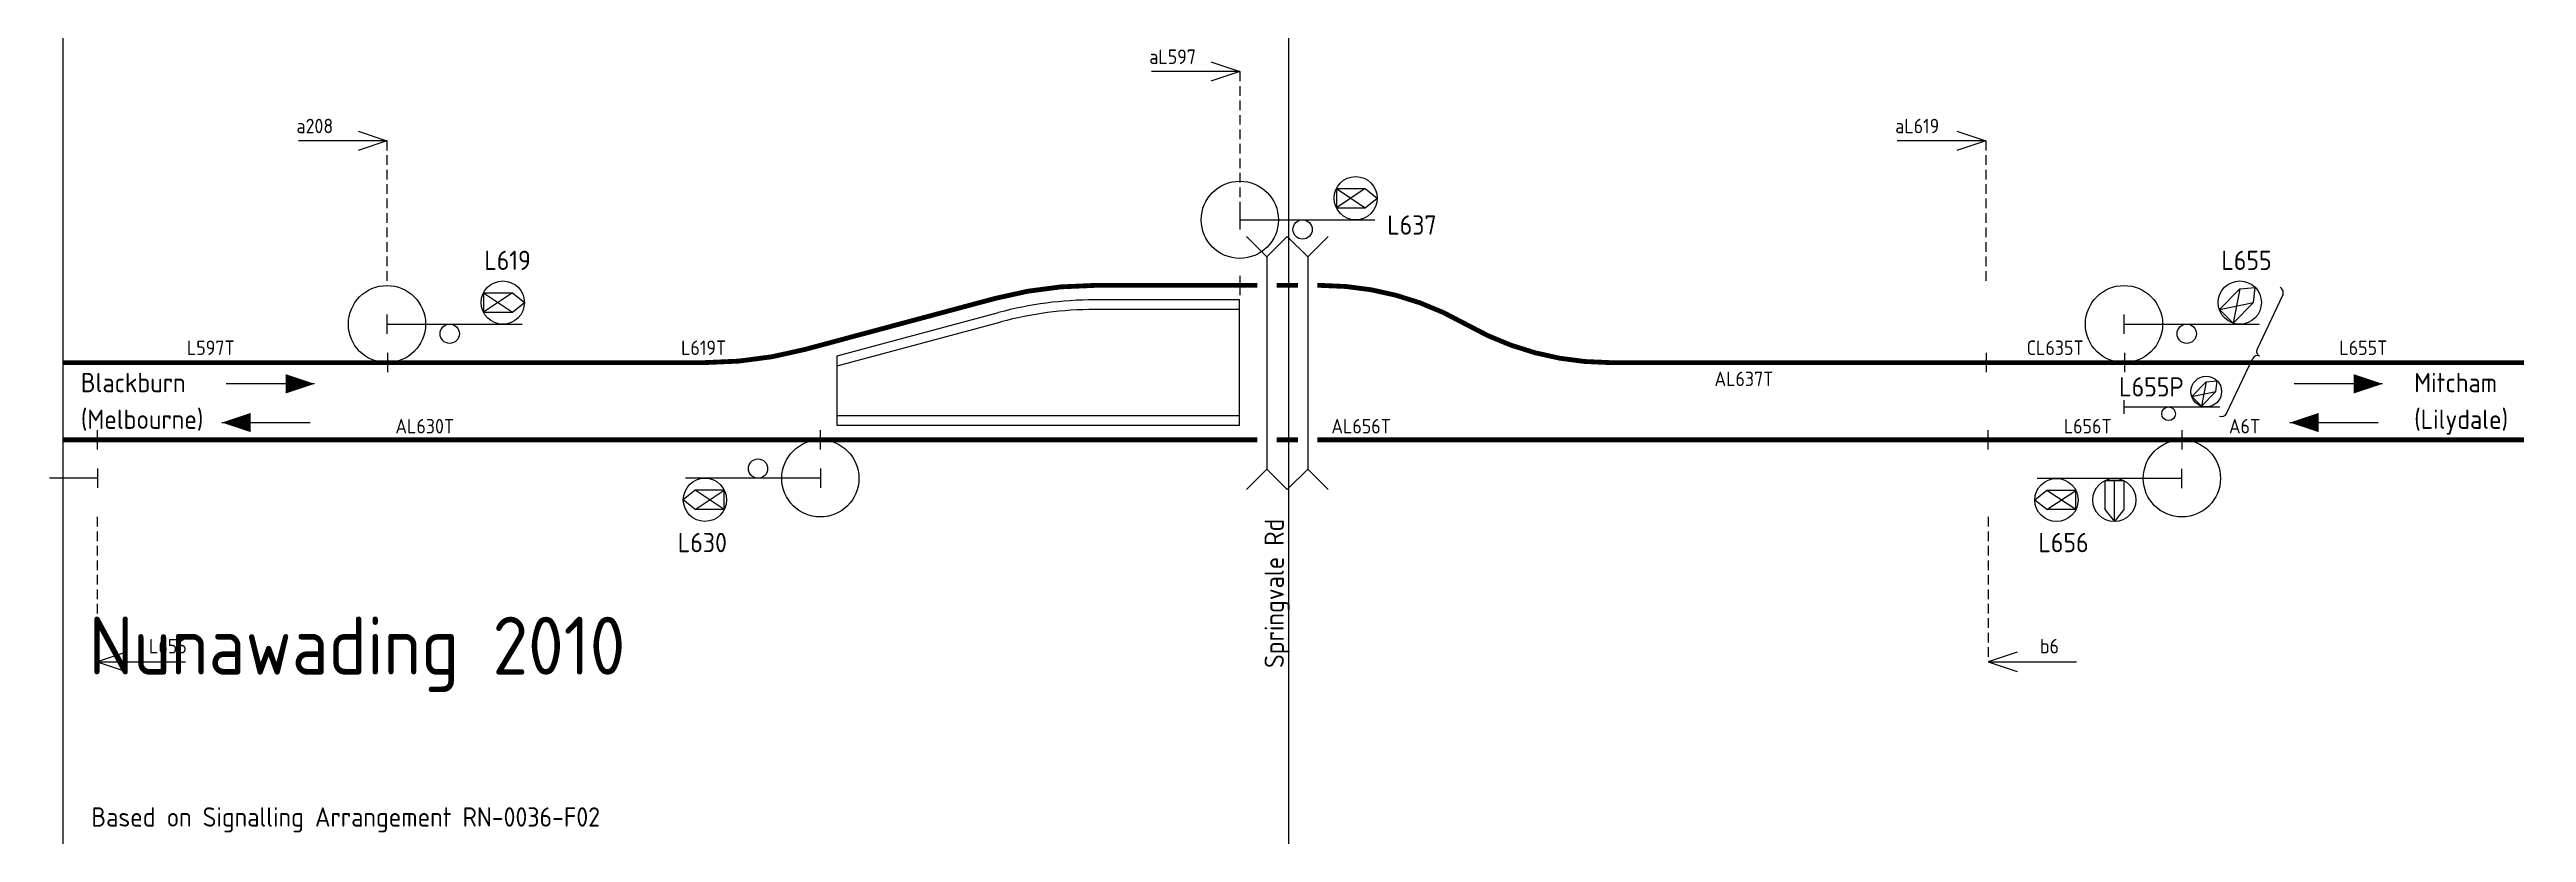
# Model space of a CAD drawing. Extents: x 106 to 1181, y -162 to 178.
# Drawn here: x 515.4 to 772.1, y -125.2 to -44.1 of the extents above; entities that cross this region are included whole.
import ezdxf

# ---------------------------------------------------------------- set-up
doc = ezdxf.new("R2010")
doc.units = 0
doc.linetypes.add('DASHED2', pattern=[0.375, 0.25, -0.125])
doc.layers.get('0').update_dxf_attribs({"linetype": 'CONTINUOUS'})
doc.layers.add('CONST', color=1, linetype='CONTINUOUS')
doc.styles.get("Standard").update_dxf_attribs({"font": 'ISOCP'})

msp = doc.modelspace()

# ---------------------------------------------------------------- texts
at = {"layer": 'CONST'}
for s, height, p in [('L637', 2, (654.05, -63.27)), ('L619', 2, (560.49, -66.93)), ('L655', 2, (740.49, -66.93)), ('Blackburn', 2, (518.68, -79.6)), ('L655P', 2, (729.9, -80.04)), ('Mitcham', 2, (760.47, -79.6)), ('(Melbourne)', 2, (518.68, -83.4)), ('(Lilydale)', 2, (760.47, -83.4)), ('L630', 2, (580.54, -96.18)), ('L656', 2, (721.53, -96.18)), ('Nunawading 2010', 6, (519.49, -108.87))]:
    msp.add_text(s, height=height).set_placement(p)
msp.add_text('Springvale Rd', height=2, rotation=90).set_placement((643.34, -108.18))
for s, height, p in [('aL597', 1.5, (629.39, -45.58)), ('a208', 1.5, (541.02, -52.76)), ('aL619', 1.5, (706.69, -52.76)), ('L597T', 1.5, (529.67, -75.74)), ('L619T', 1.5, (580.88, -75.74)), ('CL635T', 1.5, (720.32, -75.74)), ('L655T', 1.5, (752.72, -75.74)), ('AL637T', 1.5, (687.96, -78.96)), ('AL630T', 1.5, (551.27, -83.87)), ('AL656T', 1.5, (648.26, -83.87)), ('L656T', 1.5, (724.16, -83.87)), ('A6T', 1.5, (741.27, -83.87)), ('L656', 1.5, (525.75, -106.67)), ('b6', 1.5, (721.7, -106.67)), ('Based on Signalling Arrangement RN-0036-F02', 2, (519.77, -124.62))]:
    msp.add_text(s, height=height, dxfattribs=at).set_placement(p)

# ---------------------------------------------------------------- linework, layer by layer
for p, q in [((648.78, -58.49), (648.78, -60.49)), ((648.78, -58.49), (651.78, -60.49)), ((648.78, -58.49), (651.78, -58.49)), ((651.78, -58.49), (648.78, -60.49)), ((651.78, -58.49), (653.01, -59.49)), ((638.78, -60.73), (638.78, -62.73)), ((648.78, -60.49), (651.78, -60.49)), ((651.78, -60.49), (653.01, -59.49)), ((638.78, -61.73), (643.78, -61.73)), ((639.46, -63.45), (641.58, -65.57)), ((643.7, -63.45), (641.58, -65.57)), ((643.7, -63.45), (645.82, -65.57)), ((643.78, -61.73), (646.78, -61.73)), ((647.94, -63.45), (645.82, -65.57)), ((646.78, -61.73), (652.78, -61.73)), ((641.58, -65.57), (641.58, -87.57)), ((645.82, -65.57), (645.82, -87.57)), ((740.28, -71.01), (742.4, -68.89)), ((742.4, -68.89), (741.7, -72.43)), ((742.4, -68.89), (743.98, -68.73)), ((743.82, -70.31), (743.98, -68.73)), ((550.4, -71.54), (550.4, -73.54)), ((563.4, -69.31), (560.4, -71.31)), ((560.4, -69.31), (563.4, -69.31)), ((560.4, -69.31), (563.4, -71.31)), ((560.4, -69.31), (560.4, -71.31)), ((560.4, -71.31), (563.4, -71.31)), ((563.4, -69.31), (564.64, -70.31)), ((563.4, -71.31), (564.64, -70.31)), ((597.06, -75.82), (613.77, -71.34)), ((638.73, -70.03), (623.73, -70.03)), ((638.73, -71.03), (623.73, -71.03)), ((638.73, -83.04), (638.73, -70.03)), ((730.4, -71.54), (730.4, -73.54)), ((740.28, -71.01), (743.82, -70.31)), ((740.28, -71.01), (741.7, -72.43)), ((741.7, -72.43), (743.82, -70.31)), ((746.86, -69.5), (744.19, -75.14)), ((550.4, -72.54), (555.4, -72.54)), ((555.4, -72.54), (558.4, -72.54)), ((558.4, -72.54), (564.4, -72.54)), ((597.06, -76.85), (614.03, -72.31)), ((730.4, -72.54), (735.4, -72.54)), ((735.4, -72.54), (738.4, -72.54)), ((738.4, -72.54), (744.4, -72.54)), ((597.06, -83.04), (597.06, -75.82)), ((741.03, -81.8), (743.72, -76.13)), ((542.9, -78.73), (533.73, -78.73)), ((737.42, -80.04), (738.92, -78.53)), ((737.42, -80.04), (739.93, -79.53)), ((738.92, -78.53), (738.42, -81.04)), ((738.42, -81.04), (739.93, -79.53)), ((738.92, -78.53), (740.05, -78.41)), ((739.93, -79.53), (740.05, -78.41)), ((757.19, -78.73), (748.02, -78.73)), ((638.73, -82.04), (597.06, -82.04)), ((730.4, -80.41), (730.4, -81.83)), ((730.4, -81.12), (733.95, -81.12)), ((733.95, -81.12), (736.08, -81.12)), ((736.08, -81.12), (740.34, -81.12)), ((737.42, -80.04), (738.42, -81.04)), ((533.29, -82.74), (542.45, -82.74)), ((638.73, -83.04), (597.06, -83.04)), ((747.58, -82.74), (756.75, -82.74)), ((520.43, -88.52), (515.43, -88.52)), ((520.43, -89.52), (520.43, -87.52)), ((582.35, -89.75), (581.11, -90.75)), ((587.35, -88.52), (581.35, -88.52)), ((585.35, -91.75), (582.35, -89.75)), ((582.35, -91.75), (585.35, -89.75)), ((585.35, -89.75), (582.35, -89.75)), ((585.35, -91.75), (585.35, -89.75)), ((590.35, -88.52), (587.35, -88.52)), ((595.35, -88.52), (590.35, -88.52)), ((595.35, -89.52), (595.35, -87.52)), ((639.46, -89.69), (641.58, -87.57)), ((643.7, -89.69), (641.58, -87.57)), ((643.7, -89.69), (645.82, -87.57)), ((647.94, -89.69), (645.82, -87.57)), ((722.4, -89.77), (721.17, -90.77)), ((727.4, -88.53), (721.4, -88.53)), ((725.4, -89.77), (722.4, -89.77)), ((725.4, -91.77), (722.4, -89.77)), ((722.4, -91.77), (725.4, -89.77)), ((725.4, -91.77), (725.4, -89.77)), ((733.4, -88.53), (727.4, -88.53)), ((730.4, -88.77), (728.4, -88.77)), ((728.4, -88.77), (728.4, -91.77)), ((729.4, -93), (729.4, -88.77)), ((730.4, -88.77), (730.4, -91.77)), ((736.4, -88.53), (733.4, -88.53)), ((736.4, -89.53), (736.4, -87.53)), ((582.35, -91.75), (581.11, -90.75)), ((585.35, -91.75), (582.35, -91.75)), ((722.4, -91.77), (721.17, -90.77)), ((725.4, -91.77), (722.4, -91.77)), ((728.4, -91.77), (729.4, -93)), ((730.4, -91.77), (729.4, -93))]:
    msp.add_line(p, q)
at = {"const_width": 0.5}
for points in [[(623.73, -68.53, 0.065543), (613.38, -69.89, 1.210186)], [(662.16, -72.53, 0.131326), (647.19, -68.53, 1.874396)], [(662.16, -72.53, 0.131326), (677.13, -76.53, -0.434454)], [(583.34, -76.53, 0.065543), (593.7, -75.17, -0.362837)]]:
    msp.add_lwpolyline(points, format="xyb", dxfattribs=at)
for points in [[(623.73, -68.53), (640.58, -68.53)], [(642.58, -68.53), (644.82, -68.53)], [(646.82, -68.53), (647.19, -68.53)], [(593.7, -75.17), (613.38, -69.89)], [(516.86, -76.53), (583.34, -76.53)], [(677.13, -76.53), (771.86, -76.53)], [(516.86, -84.53), (640.58, -84.53)], [(642.58, -84.53), (644.82, -84.53)], [(646.82, -84.53), (771.86, -84.53)]]:
    msp.add_lwpolyline(points, dxfattribs=at)
for centre, radius in [((650.78, -59.49), 2.24), ((645.28, -62.73), 1), ((562.4, -70.31), 2.24), ((742.4, -70.31), 2.24), ((556.9, -73.54), 1), ((736.9, -73.54), 1), ((738.92, -79.53), 1.59), ((735.02, -81.83), 0.71), ((588.85, -87.52), 1), ((583.35, -90.75), 2.24), ((723.4, -90.77), 2.24), ((729.4, -90.77), 2.24)]:
    msp.add_circle(centre, radius)
for centre, radius, start, end in [((746.36, -69.26), 0.549, 334.6697, 64.6697), ((623.73, -108.53), 38.5, 90, 105), ((623.73, -108.53), 37.5, 90, 105), ((744.22, -76.36), 0.549, 64.6697, 154.6697), ((744.69, -75.37), 0.549, 154.6697, 244.6697), ((740.54, -81.57), 0.549, 244.6697, 334.6697)]:
    msp.add_arc(centre, radius, start, end)
for points in [[(542.9, -78.73), (539.9, -77.73), (539.9, -79.73)], [(757.19, -78.73), (754.19, -77.73), (754.19, -79.73)], [(533.29, -82.74), (536.29, -83.74), (536.29, -81.74)], [(747.58, -82.74), (750.58, -83.74), (750.58, -81.74)]]:
    msp.add_solid(points)
at = {"layer": 'CONST'}
for p, q in [((635.78, -45.37), (638.78, -46.37)), ((638.78, -46.37), (629.61, -46.37)), ((638.78, -46.37), (635.78, -47.37)), ((550.4, -53.54), (541.23, -53.54)), ((547.4, -52.54), (550.4, -53.54)), ((550.4, -53.54), (547.4, -54.54)), ((716.08, -53.54), (706.91, -53.54)), ((713.08, -52.54), (716.08, -53.54)), ((716.08, -53.54), (713.08, -54.54)), ((638.78, -67.53), (638.78, -69.53)), ((550.44, -75.53), (550.44, -77.53)), ((716.12, -75.53), (716.12, -77.53)), ((730.44, -75.53), (730.44, -77.53)), ((520.39, -85.53), (520.39, -83.53)), ((595.31, -85.53), (595.31, -83.53)), ((716.34, -85.53), (716.34, -83.53)), ((736.4, -83.53), (736.4, -85.53)), ((523.37, -106.53), (520.37, -107.53)), ((520.37, -107.53), (523.37, -108.53)), ((520.37, -107.53), (529.54, -107.53)), ((719.32, -106.53), (716.32, -107.53)), ((716.32, -107.53), (719.32, -108.53)), ((716.32, -107.53), (725.49, -107.53))]:
    msp.add_line(p, q, dxfattribs=at)
at = {"layer": 'CONST', "linetype": 'DASHED2', "ltscale": 4}
for p, q in [((638.78, -46.37), (638.78, -61.37)), ((550.4, -53.54), (550.4, -68.54)), ((716.08, -53.54), (716.08, -68.54)), ((520.37, -92.53), (520.37, -107.53)), ((716.32, -92.53), (716.32, -107.53))]:
    msp.add_line(p, q, dxfattribs=at)
at = {"layer": 'CONST'}
for p in [(516.86, 161.26), (643.86, 161.26)]:
    msp.add_xline(p, (0, 1), dxfattribs=at)
for centre in [(638.78, -61.73), (550.4, -72.54), (730.4, -72.54), (595.31, -88.53), (736.4, -88.53)]:
    msp.add_circle(centre, 4, dxfattribs=at)

msp.set_redraw_order([(e.dxf.handle, doc.entitydb.next_handle()) for e in msp.query("TEXT MTEXT ATTDEF DIMENSION ARC_DIMENSION")])  # texts and dimensions are drawn at this point

doc.saveas('drawing.dxf')
